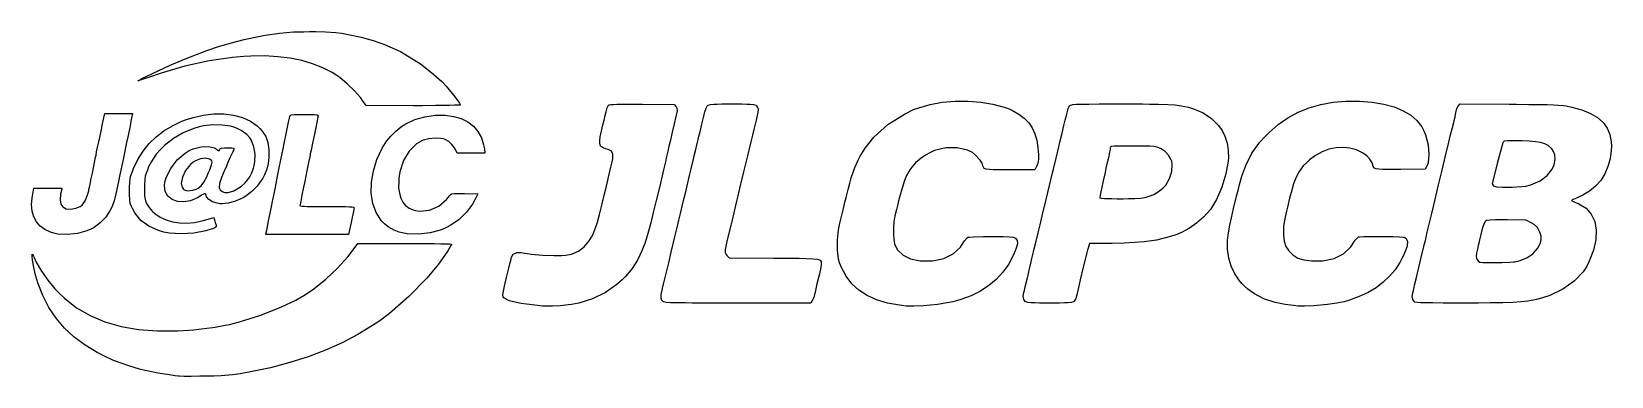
# Model space of a CAD drawing. Extents: x 100 to 1903, y 0 to 393.
import ezdxf

# ---------------------------------------------------------------- set-up
doc = ezdxf.new("R2010")
doc.units = 0

msp = doc.modelspace()

# ---------------------------------------------------------------- linework, layer by layer
for p, q in [((320, 378.120077), (327.97136, 380.290909)), ((327.97136, 380.290909), (342.316398, 384.009693)), ((342.316398, 384.009693), (354.958957, 386.963972)), ((354.958957, 386.963972), (366.412352, 389.232944)), ((366.412352, 389.232944), (382.485641, 391.524701)), ((382.485641, 391.524701), (398.77071, 392.720014)), ((398.77071, 392.720014), (410.600605, 393.039753)), ((410.600605, 393.039753), (417, 393.086181)), ((417, 393.086181), (423.958311, 393.080837)), ((423.958311, 393.080837), (435.065039, 392.923754)), ((435.065039, 392.923754), (446.96942, 392.213541)), ((446.96942, 392.213541), (453.5, 391.339207)), ((453.5, 391.339207), (461.182957, 389.988578)), ((461.182957, 389.988578), (475.7753, 386.836811)), ((475.7753, 386.836811), (489.454271, 383.033499)), ((489.454271, 383.033499), (502.361536, 378.517608)), ((257, 354.42083), (274.391306, 361.796056)), ((274.391306, 361.796056), (299.604523, 371.488974)), ((299.604523, 371.488974), (313.998566, 376.348377)), ((328.946868, 363.719556), (302.181477, 359.820973)), ((313.998566, 376.348377), (320, 378.120077)), ((341.81834, 364.819724), (328.946868, 363.719556)), ((349.994374, 365.229747), (341.81834, 364.819724)), ((365.731518, 365.345517), (349.994374, 365.229747)), ((380.648055, 364.522397), (365.731518, 365.345517)), ((394.743132, 362.76056), (380.648055, 364.522397)), ((408.015902, 360.060178), (394.743132, 362.76056)), ((502.361536, 378.517608), (520.585385, 370.274166)), ((520.585385, 370.274166), (543.505114, 356.219212)), ((230.591378, 342.062117), (244.778155, 348.865125)), ((247.427678, 345.858924), (234.081676, 341.214916)), ((244.778155, 348.865125), (257, 354.42083)), ((274.735388, 353.80761), (247.427678, 345.858924)), ((302.181477, 359.820973), (274.735388, 353.80761)), ((420.465511, 356.421425), (408.015902, 360.060178)), ((432.091111, 351.844473), (420.465511, 356.421425)), ((442.89185, 346.329497), (432.091111, 351.844473)), ((447.982632, 343.220303), (442.89185, 346.329497)), ((451.61525, 340.652707), (447.982632, 343.220303)), ((543.505114, 356.219212), (554.692843, 347.74139)), ((554.692843, 347.74139), (558.874113, 344.273044)), ((558.874113, 344.273044), (564.839512, 339.001702)), ((221.322723, 336.98439), (221.469967, 337.186802)), ((221.644608, 337.009263), (221.322723, 336.98439)), ((221.469967, 337.186802), (223.094111, 338.189283)), ((223.641166, 337.577718), (221.644608, 337.009263)), ((223.094111, 338.189283), (226.236453, 339.864175)), ((229.232996, 339.4669), (223.641166, 337.577718)), ((226.236453, 339.864175), (230.591378, 342.062117)), ((234.081676, 341.214916), (229.232996, 339.4669)), ((459.883526, 333.744872), (451.61525, 340.652707)), ((468.217006, 325.70142), (459.883526, 333.744872)), ((475.089069, 317.99584), (468.217006, 325.70142)), ((564.839512, 339.001702), (567.926236, 336.055558)), ((567.926236, 336.055558), (569.026168, 334.910787)), ((569.026168, 334.910787), (572.778823, 330.727487)), ((572.778823, 330.727487), (579.776224, 322.499314)), ((477.5, 314.730218), (475.089069, 317.99584)), ((481.5, 308.695604), (477.5, 314.730218)), ((535.25, 308.668026), (481.5, 308.695604)), ((546.047241, 308.679833), (535.25, 308.668026)), ((560.816025, 308.757885), (546.047241, 308.679833)), ((569.388992, 308.845226), (560.816025, 308.757885)), ((576.686447, 308.956878), (569.388992, 308.845226)), ((582.48793, 309.089468), (576.686447, 308.956878)), ((579.776224, 322.499314), (585.338281, 315.420572)), ((586.572983, 309.239622), (582.48793, 309.089468)), ((585.338281, 315.420572), (588.020603, 311.562341)), ((588.721146, 309.403968), (586.572983, 309.239622)), ((588.020603, 311.562341), (588.88644, 309.952423)), ((589, 309.490408), (588.721146, 309.403968)), ((588.88644, 309.952423), (589, 309.490408)), ((756.863141, 306.091157), (758.362709, 309.072938)), ((758.362709, 309.072938), (759.074594, 309.680368)), ((759.074594, 309.680368), (759.443391, 309.790651)), ((759.443391, 309.790651), (761.089071, 309.987162)), ((761.089071, 309.987162), (763.891704, 310.150579)), ((763.891704, 310.150579), (767.786695, 310.279675)), ((767.786695, 310.279675), (775.536047, 310.406281)), ((775.536047, 310.406281), (789.088873, 310.443507)), ((789.088873, 310.443507), (797.100098, 310.402966)), ((797.100098, 310.402966), (833.284896, 310.140447)), ((833.284896, 310.140447), (835.262911, 307.490617)), ((835.262911, 307.490617), (836.370976, 305.828061)), ((869.630275, 305.66663), (870.735858, 308.190793)), ((870.735858, 308.190793), (871.187064, 308.827511)), ((871.187064, 308.827511), (871.883026, 309.381326)), ((871.883026, 309.381326), (874.447576, 310.129577)), ((874.447576, 310.129577), (878.350535, 310.438461)), ((878.350535, 310.438461), (882.349196, 310.553835)), ((882.349196, 310.553835), (887.747727, 310.615186)), ((887.747727, 310.615186), (894.788286, 310.638298)), ((894.788286, 310.638298), (899, 310.640447)), ((899, 310.640447), (903.358549, 310.638832)), ((903.358549, 310.638832), (910.581055, 310.618474)), ((910.581055, 310.618474), (916.042142, 310.558753)), ((916.042142, 310.558753), (920.019456, 310.439838)), ((920.019456, 310.439838), (923.810697, 310.107093)), ((923.810697, 310.107093), (926.263822, 309.271156)), ((926.263822, 309.271156), (927, 308.640447)), ((927, 308.640447), (928.4125, 306.713774)), ((928.4125, 306.713774), (929, 304.890073)), ((1112.388433, 306.387799), (1125.27197, 310.025484)), ((1125.27197, 310.025484), (1139.252434, 312.49104)), ((1139.252434, 312.49104), (1153.875467, 313.781058)), ((1153.875467, 313.781058), (1168.686709, 313.892133)), ((1168.686709, 313.892133), (1183.231803, 312.820856)), ((1183.231803, 312.820856), (1197.05639, 310.56382)), ((1197.05639, 310.56382), (1209.706109, 307.117617)), ((1209.706109, 307.117617), (1215.448407, 304.947514)), ((1282.922214, 304.981019), (1284.194264, 308.082982)), ((1284.194264, 308.082982), (1284.754729, 308.890447)), ((1284.754729, 308.890447), (1285.509904, 309.432994)), ((1285.509904, 309.432994), (1288.282996, 310.017626)), ((1288.282996, 310.017626), (1292.011842, 310.27823)), ((1292.011842, 310.27823), (1297.874032, 310.454425)), ((1297.874032, 310.454425), (1306.408925, 310.562424)), ((1306.408925, 310.562424), (1318.155879, 310.618438)), ((1318.155879, 310.618438), (1329.398468, 310.636084)), ((1329.398468, 310.636084), (1338.178212, 310.640046)), ((1338.178212, 310.640046), (1342.978772, 310.640447)), ((1342.978772, 310.640447), (1348.549173, 310.63926)), ((1348.549173, 310.63926), (1358.758001, 310.627288)), ((1358.758001, 310.627288), (1367.80603, 310.597016)), ((1367.80603, 310.597016), (1375.79146, 310.541842)), ((1375.79146, 310.541842), (1385.992048, 310.397946)), ((1385.992048, 310.397946), (1396.790274, 310.057303)), ((1396.790274, 310.057303), (1405.105717, 309.498202)), ((1405.105717, 309.498202), (1411.723979, 308.667824)), ((1411.723979, 308.667824), (1420.187669, 306.798065)), ((1420.187669, 306.798065), (1426, 305.058399)), ((1558.046316, 306.274866), (1571.277702, 310.066039)), ((1571.277702, 310.066039), (1585.22637, 312.572507)), ((1585.22637, 312.572507), (1599.894937, 313.795329)), ((1599.894937, 313.795329), (1607.5, 313.925705)), ((1607.5, 313.925705), (1615.277007, 313.758941)), ((1615.277007, 313.758941), (1629.847043, 312.619281)), ((1629.847043, 312.619281), (1643.054241, 310.425652)), ((1643.054241, 310.425652), (1654.837561, 307.203105)), ((1654.837561, 307.203105), (1665.135964, 302.97669)), ((1726.622666, 305.626204), (1728.119714, 308.065509)), ((1728.119714, 308.065509), (1730.239428, 310.760289)), ((1730.239428, 310.760289), (1786.369714, 310.371509)), ((1786.369714, 310.371509), (1794.621079, 310.310942)), ((1794.621079, 310.310942), (1808.869011, 310.181759)), ((1808.869011, 310.181759), (1820.405149, 310.032753)), ((1820.405149, 310.032753), (1829.583017, 309.853014)), ((1829.583017, 309.853014), (1836.756138, 309.631631)), ((1836.756138, 309.631631), (1842.278037, 309.357692)), ((1842.278037, 309.357692), (1848.238173, 308.824376)), ((1848.238173, 308.824376), (1851.178679, 308.371315)), ((1851.178679, 308.371315), (1857.696993, 307.031337)), ((1857.696993, 307.031337), (1869.338342, 303.818937)), ((179.977737, 284.640447), (181.077399, 289.920134)), ((181.077399, 289.920134), (182.148581, 294.890447)), ((182.148581, 294.890447), (183.199482, 299.640447)), ((183.199482, 299.640447), (198.983565, 299.640447)), ((198.983565, 299.640447), (214.767649, 299.640447)), ((213.091277, 291.136516), (212.008581, 285.781194)), ((213.440195, 292.890447), (213.091277, 291.136516)), ((214.767649, 299.640447), (213.440195, 292.890447)), ((260.477396, 285.868983), (271.043565, 290.832097)), ((271.043565, 290.832097), (276.637249, 292.94624)), ((276.637249, 292.94624), (282.910158, 294.95294)), ((282.910158, 294.95294), (295.372792, 297.864028)), ((295.372792, 297.864028), (307.55396, 299.326433)), ((307.55396, 299.326433), (319.248997, 299.365431)), ((319.248997, 299.365431), (330.253238, 298.006302)), ((330.253238, 298.006302), (340.362018, 295.274323)), ((340.362018, 295.274323), (349.370673, 291.194772)), ((349.370673, 291.194772), (357.074538, 285.792928)), ((390.268618, 276.674459), (392.95462, 289.728216)), ((392.95462, 289.728216), (393.980713, 294.418064)), ((393.980713, 294.418064), (394.44225, 296.358666)), ((394.44225, 296.358666), (394.589054, 296.890447)), ((394.589054, 296.890447), (394.85153, 297.416694)), ((394.85153, 297.416694), (396.252254, 298.134544)), ((396.252254, 298.134544), (399.71668, 298.500967)), ((399.71668, 298.500967), (404.316108, 298.613573)), ((404.316108, 298.613573), (408.587304, 298.638053)), ((408.587304, 298.638053), (411.134775, 298.640447)), ((411.134775, 298.640447), (413.748425, 298.638545)), ((413.748425, 298.638545), (418.090193, 298.617412)), ((418.090193, 298.617412), (422.650749, 298.51278)), ((422.650749, 298.51278), (425.820427, 298.154231)), ((425.078186, 289.140447), (424.824905, 287.690251)), ((425.507328, 291.60822), (425.078186, 289.140447)), ((426.320993, 295.737517), (425.507328, 291.60822)), ((425.820427, 298.154231), (426.68684, 297.429557)), ((426.605298, 296.890447), (426.320993, 295.737517)), ((426.68684, 297.429557), (426.605298, 296.890447)), ((526.986973, 288.083212), (537.26833, 292.744872)), ((537.26833, 292.744872), (548.611722, 295.995967)), ((548.611722, 295.995967), (560.506006, 297.689998)), ((560.506006, 297.689998), (566.5, 297.907335)), ((566.5, 297.907335), (571.701255, 297.741522)), ((571.701255, 297.741522), (581.36675, 296.440875)), ((581.36675, 296.440875), (590.001363, 293.885341)), ((590.001363, 293.885341), (597.547262, 290.119488)), ((597.547262, 290.119488), (603.946613, 285.187885)), ((751.518804, 285.430204), (753.082666, 292.159414)), ((753.082666, 292.159414), (754.395053, 297.545306)), ((754.395053, 297.545306), (755.499748, 301.733882)), ((755.499748, 301.733882), (756.863141, 306.091157)), ((835.165125, 296.490617), (833.076947, 287.802684)), ((835.844611, 299.245823), (835.165125, 296.490617)), ((836.625959, 302.93389), (835.844611, 299.245823)), ((836.370976, 305.828061), (836.625959, 302.93389)), ((864.782697, 287.728901), (866.179378, 293.577511)), ((866.179378, 293.577511), (866.905362, 296.525712)), ((866.905362, 296.525712), (868.324974, 301.691572)), ((868.324974, 301.691572), (869.630275, 305.66663)), ((926.578333, 292.108977), (924.129096, 281.65369)), ((928.151055, 299.370504), (926.578333, 292.108977)), ((928.908212, 303.719678), (928.151055, 299.370504)), ((929, 304.890073), (928.908212, 303.719678)), ((1077.055756, 287.261487), (1095.975099, 299.181682)), ((1095.975099, 299.181682), (1106.5, 304.130473)), ((1106.5, 304.130473), (1112.388433, 306.387799)), ((1215.448407, 304.947514), (1219.450216, 303.142102)), ((1219.450216, 303.142102), (1226.630664, 299.120699)), ((1226.630664, 299.120699), (1232.741555, 294.511064)), ((1232.741555, 294.511064), (1237.81649, 289.264248)), ((1237.81649, 289.264248), (1241.889073, 283.331299)), ((1277.981208, 286.120913), (1279.445742, 292.14007)), ((1279.445742, 292.14007), (1281.203942, 299.051871)), ((1281.203942, 299.051871), (1282.922214, 304.981019)), ((1426, 305.058399), (1429.810237, 303.725826)), ((1429.810237, 303.725826), (1436.988721, 300.438273)), ((1436.988721, 300.438273), (1446.524026, 294.087013)), ((1446.524026, 294.087013), (1454.376514, 286.249567)), ((1522.629708, 287.182504), (1533.724934, 294.834159)), ((1533.724934, 294.834159), (1545.529598, 301.197926)), ((1545.529598, 301.197926), (1558.046316, 306.274866)), ((1665.135964, 302.97669), (1673.888409, 297.771458)), ((1673.888409, 297.771458), (1681.033855, 291.612459)), ((1681.033855, 291.612459), (1686.511265, 284.524744)), ((1721.535506, 283.895821), (1722.957984, 289.65774)), ((1722.957984, 289.65774), (1723.527548, 291.930509)), ((1723.527548, 291.930509), (1724.487555, 295.875817)), ((1724.487555, 295.875817), (1725.576255, 300.849177)), ((1725.576255, 300.849177), (1725.949537, 302.979214)), ((1725.949537, 302.979214), (1726, 303.54565)), ((1726, 303.54565), (1726.622666, 305.626204)), ((1869.338342, 303.818937), (1879.162044, 299.858947)), ((1879.162044, 299.858947), (1887.219366, 295.106175)), ((1887.219366, 295.106175), (1893.561577, 289.515428)), ((1893.561577, 289.515428), (1898.239945, 283.041512)), ((176.390003, 267.640447), (177.43657, 272.539665)), ((177.43657, 272.539665), (178.929743, 279.599919)), ((178.929743, 279.599919), (179.702395, 283.300896)), ((179.702395, 283.300896), (179.977737, 284.640447)), ((209.752022, 274.744548), (208.082353, 266.640447)), ((212.008581, 285.781194), (209.752022, 274.744548)), ((234.019452, 265.365977), (241.935233, 273.106482)), ((241.935233, 273.106482), (250.764583, 279.950631)), ((250.764583, 279.950631), (260.477396, 285.868983)), ((261.574333, 271.313344), (251.403796, 263.351775)), ((272.813925, 277.844904), (261.574333, 271.313344)), ((284.785475, 282.75056), (272.813925, 277.844904)), ((290.94039, 284.532458), (284.785475, 282.75056)), ((295.850641, 285.552194), (290.94039, 284.532458)), ((306.458466, 286.666847), (295.850641, 285.552194)), ((317.105948, 286.55867), (306.458466, 286.666847)), ((326.58096, 285.239976), (317.105948, 286.55867)), ((330.5, 284.130534), (326.58096, 285.239976)), ((333.536445, 282.977077), (330.5, 284.130534)), ((338.836499, 280.421662), (333.536445, 282.977077)), ((345.208081, 275.728217), (338.836499, 280.421662)), ((348.678489, 271.839761), (345.208081, 275.728217)), ((350.658383, 268.797364), (348.678489, 271.839761)), ((357.074538, 285.792928), (360.373216, 282.604045)), ((360.373216, 282.604045), (363.00327, 279.546649)), ((363.00327, 279.546649), (366.93178, 273.401166)), ((366.93178, 273.401166), (369.29454, 266.612194)), ((388.505543, 267.640447), (390.268618, 276.674459)), ((421.489819, 271.140447), (420.372037, 265.928728)), ((422.574471, 276.273259), (421.489819, 271.140447)), ((424.077383, 283.735173), (422.574471, 276.273259)), ((424.824905, 287.690251), (424.077383, 283.735173)), ((505.286244, 268.56115), (509.739624, 273.787628)), ((509.739624, 273.787628), (514.954896, 279.069029)), ((514.954896, 279.069029), (520.10826, 283.571108)), ((520.10826, 283.571108), (522.404289, 285.2692)), ((522.404289, 285.2692), (526.986973, 288.083212)), ((553.192162, 270.896192), (546.780323, 269.319153)), ((560.28838, 271.58095), (553.192162, 270.896192)), ((566.967609, 271.267148), (560.28838, 271.58095)), ((569.806675, 270.702575), (566.967609, 271.267148)), ((571.82192, 269.990771), (569.806675, 270.702575)), ((603.946613, 285.187885), (609.141583, 279.1351)), ((609.141583, 279.1351), (613.07434, 272.005702)), ((613.07434, 272.005702), (615.687051, 263.844258)), ((748.27078, 268.903952), (748.863417, 273.043769)), ((748.863417, 273.043769), (749.929197, 278.361795)), ((749.929197, 278.361795), (750.628888, 281.516229)), ((750.628888, 281.516229), (751.518804, 285.430204)), ((830.971387, 278.640447), (828.88946, 269.434197)), ((833.076947, 287.802684), (830.971387, 278.640447)), ((860.546791, 270.278288), (861.004821, 272.140447)), ((861.004821, 272.140447), (861.467728, 274.021731)), ((861.467728, 274.021731), (862.6573, 278.908225)), ((862.6573, 278.908225), (864.782697, 287.728901)), ((922.55674, 275.140447), (920.710031, 267.533867)), ((924.129096, 281.65369), (922.55674, 275.140447)), ((1051.182965, 260.276331), (1061.105164, 272.760967)), ((1061.105164, 272.760967), (1077.055756, 287.261487)), ((1241.889073, 283.331299), (1244.992903, 276.663267)), ((1244.992903, 276.663267), (1247.161582, 269.2112)), ((1273.443312, 267.164665), (1275.501078, 275.754216)), ((1275.501078, 275.754216), (1276.678754, 280.677849)), ((1276.678754, 280.677849), (1277.147456, 282.640447)), ((1277.147456, 282.640447), (1277.981208, 286.120913)), ((1454.376514, 286.249567), (1458.563321, 280.319908)), ((1458.563321, 280.319908), (1461.83228, 273.911165)), ((1461.83228, 273.911165), (1464.11542, 267.095917)), ((1501.766831, 267.093041), (1507.311346, 273.287912)), ((1507.311346, 273.287912), (1512.241306, 278.241901)), ((1512.241306, 278.241901), (1522.629708, 287.182504)), ((1686.511265, 284.524744), (1688.60538, 280.640447)), ((1688.60538, 280.640447), (1690.776929, 275.343259)), ((1690.776929, 275.343259), (1693.729679, 264.091094)), ((1717.483333, 267.140447), (1719.065274, 273.737163)), ((1719.065274, 273.737163), (1721.535506, 283.895821)), ((1898.239945, 283.041512), (1901.305736, 275.639233)), ((1901.305736, 275.639233), (1902.810221, 267.263399)), ((173.231617, 252.379558), (173.935424, 255.901921)), ((173.935424, 255.901921), (175.358643, 262.780681)), ((175.358643, 262.780681), (176.390003, 267.640447)), ((208.082353, 266.640447), (204.083216, 247.287322)), ((221.04903, 247.313659), (227.047349, 256.758556)), ((227.047349, 256.758556), (234.019452, 265.365977)), ((242.013459, 253.441971), (236.426805, 245.159702)), ((246.824765, 258.895953), (242.013459, 253.441971)), ((251.403796, 263.351775), (246.824765, 258.895953)), ((266.007646, 246.862704), (274.911965, 254.646196)), ((274.911965, 254.646196), (279.62766, 257.46361)), ((279.62766, 257.46361), (284.155046, 259.449246)), ((284.155046, 259.449246), (293.328897, 261.912122)), ((293.328897, 261.912122), (301.776206, 262.320956)), ((301.776206, 262.320956), (308.434595, 260.624331)), ((308.434595, 260.624331), (310.760952, 258.970404)), ((310.760952, 258.970404), (312.022145, 257.80997)), ((312.022145, 257.80997), (313.591027, 257.263569)), ((313.591027, 257.263569), (314.120083, 257.800505)), ((314.120083, 257.800505), (314.724393, 258.967151)), ((314.724393, 258.967151), (314.984687, 259.890447)), ((314.984687, 259.890447), (315.153228, 260.041106)), ((315.153228, 260.041106), (316.382664, 260.309026)), ((316.382664, 260.309026), (319.957989, 260.581267)), ((319.957989, 260.581267), (323.106989, 260.640447)), ((323.106989, 260.640447), (325.198709, 260.625275)), ((325.198709, 260.625275), (328.289142, 260.492689)), ((329.257312, 256.122014), (326.107355, 249.063298)), ((328.289142, 260.492689), (330.073509, 260.198871)), ((330.457373, 258.833196), (329.257312, 256.122014)), ((330.073509, 260.198871), (330.733345, 259.71393)), ((330.698292, 259.390447), (330.457373, 258.833196)), ((330.733345, 259.71393), (330.698292, 259.390447)), ((353.496457, 261.647329), (350.658383, 268.797364)), ((354.776015, 253.478514), (353.496457, 261.647329)), ((354.421581, 244.772768), (354.776015, 253.478514)), ((369.29454, 266.612194), (370.343205, 258.456648)), ((370.343205, 258.456648), (370.453393, 253.640447)), ((370.453393, 253.640447), (370.374364, 249.569647)), ((384.35084, 246.968572), (386.914711, 259.598454)), ((386.914711, 259.598454), (388.124892, 265.674626)), ((388.124892, 265.674626), (388.505543, 267.640447)), ((417.81921, 253.791521), (417.481587, 252.140447)), ((418.716719, 258.103826), (417.81921, 253.791521)), ((420.372037, 265.928728), (418.716719, 258.103826)), ((493.848061, 247.458153), (499.866234, 260.13189)), ((499.866234, 260.13189), (503.602701, 266.229209)), ((503.602701, 266.229209), (505.286244, 268.56115)), ((530.581935, 256.968446), (524.15708, 246.185947)), ((539.150347, 265.187236), (530.581935, 256.968446)), ((544.175224, 268.22924), (539.150347, 265.187236)), ((546.780323, 269.319153), (544.175224, 268.22924)), ((575.834269, 267.674326), (571.82192, 269.990771)), ((579.497404, 264.453235), (575.834269, 267.674326)), ((582.421294, 260.670464), (579.497404, 264.453235)), ((583.484137, 258.675625), (582.421294, 260.670464)), ((585.303749, 254.640447), (583.484137, 258.675625)), ((601.213147, 254.640447), (585.303749, 254.640447)), ((617.122546, 254.640447), (601.213147, 254.640447)), ((615.687051, 263.844258), (616.480317, 259.390447)), ((616.480317, 259.390447), (617.122546, 254.640447)), ((748.185295, 265.770847), (748.27078, 268.903952)), ((749.082366, 262.58363), (748.185295, 265.770847)), ((752.370896, 260.256871), (749.082366, 262.58363)), ((754.988436, 259.53171), (752.370896, 260.256871)), ((757.746658, 258.774571), (754.988436, 259.53171)), ((761.534453, 256.654224), (757.746658, 258.774571)), ((763.233277, 253.299442), (761.534453, 256.654224)), ((763.102205, 248.198611), (763.233277, 253.299442)), ((825.973749, 256.866619), (824.170543, 249.140837)), ((826.858103, 260.640447), (825.973749, 256.866619)), ((828.88946, 269.434197), (826.858103, 260.640447)), ((856.069211, 251.640447), (857.373113, 257.125212)), ((857.373113, 257.125212), (859.393295, 265.533269)), ((859.393295, 265.533269), (860.546791, 270.278288)), ((920.710031, 267.533867), (916.814109, 251.416021)), ((1045.575988, 251.219695), (1051.182965, 260.276331)), ((1120.924002, 252.766384), (1115.365178, 249.213641)), ((1124.228404, 254.604969), (1120.924002, 252.766384)), ((1130.295215, 257.38612), (1124.228404, 254.604969)), ((1143.097429, 260.630415), (1130.295215, 257.38612)), ((1156.01346, 260.77531), (1143.097429, 260.630415)), ((1168.110144, 257.810336), (1156.01346, 260.77531)), ((1173.559616, 255.158377), (1168.110144, 257.810336)), ((1177.310432, 252.293196), (1173.559616, 255.158377)), ((1247.161582, 269.2112), (1248.428713, 260.926147)), ((1248.428713, 260.926147), (1248.734698, 256.455955)), ((1248.734698, 256.455955), (1248.876041, 252.881647)), ((1248.876041, 252.881647), (1248.927358, 247.745011)), ((1269.086217, 248.993572), (1272.117968, 261.640447)), ((1272.117968, 261.640447), (1273.443312, 267.164665)), ((1329.85564, 253.948254), (1329.12927, 250.80706)), ((1330.852388, 259.143176), (1329.85564, 253.948254)), ((1331, 260.55706), (1330.852388, 259.143176)), ((1331.062439, 261.236746), (1331, 260.55706)), ((1332.404349, 262.119571), (1331.062439, 261.236746)), ((1335.581336, 262.45699), (1332.404349, 262.119571)), ((1339.259425, 262.571258), (1335.581336, 262.45699)), ((1344.513192, 262.624327), (1339.259425, 262.571258)), ((1351.623436, 262.639632), (1344.513192, 262.624327)), ((1355.962487, 262.640447), (1351.623436, 262.639632)), ((1359.984719, 262.63789), (1355.962487, 262.640447)), ((1366.76131, 262.610953), (1359.984719, 262.63789)), ((1372.062352, 262.540522), (1366.76131, 262.610953)), ((1376.145781, 262.409316), (1372.062352, 262.540522)), ((1380.552137, 262.060757), (1376.145781, 262.409316)), ((1384.57304, 261.22203), (1380.552137, 262.060757)), ((1386.369174, 260.603511), (1384.57304, 261.22203)), ((1388.870649, 259.480038), (1386.369174, 260.603511)), ((1393.543749, 256.326482), (1388.870649, 259.480038)), ((1397.454447, 252.296548), (1393.543749, 256.326482)), ((1464.11542, 267.095917), (1464.866067, 263.558534)), ((1464.866067, 263.558534), (1465.695696, 257.541855)), ((1465.695696, 257.541855), (1465.810047, 249.254358)), ((1485.572486, 240.496878), (1492.653375, 254.515566)), ((1492.653375, 254.515566), (1501.766831, 267.093041)), ((1572.771052, 256.111061), (1565.24707, 252.006191)), ((1580.614997, 259.027401), (1572.771052, 256.111061)), ((1588.625425, 260.722729), (1580.614997, 259.027401)), ((1596.648859, 261.164563), (1588.625425, 260.722729)), ((1604.531818, 260.320419), (1596.648859, 261.164563)), ((1612.120825, 258.157817), (1604.531818, 260.320419)), ((1615.757134, 256.571943), (1612.120825, 258.157817)), ((1618.703866, 254.998683), (1615.757134, 256.571943)), ((1623.667429, 251.561295), (1618.703866, 254.998683)), ((1694.728894, 253.06266), (1693.654894, 243.578903)), ((1693.729679, 264.091094), (1694.728894, 253.06266)), ((1713.764266, 251.552947), (1717.483333, 267.140447)), ((1778.974088, 266.390447), (1772.630583, 242.731029)), ((1779.338364, 267.119572), (1778.974088, 266.390447)), ((1780.655504, 268.068408), (1779.338364, 267.119572)), ((1784.021255, 268.500135), (1780.655504, 268.068408)), ((1788.80229, 268.601603), (1784.021255, 268.500135)), ((1793.419728, 268.608971), (1788.80229, 268.601603)), ((1796.228561, 268.603691), (1793.419728, 268.608971)), ((1800.887743, 268.555646), (1796.228561, 268.603691)), ((1809.185033, 268.224706), (1800.887743, 268.555646)), ((1816.210272, 267.553681), (1809.185033, 268.224706)), ((1822.070709, 266.510231), (1816.210272, 267.553681)), ((1826.873597, 265.062018), (1822.070709, 266.510231)), ((1830.726187, 263.176702), (1826.873597, 265.062018)), ((1834.957878, 259.458417), (1830.726187, 263.176702)), ((1836.903951, 256.338857), (1834.957878, 259.458417)), ((1838.351293, 252.640961), (1836.903951, 256.338857)), ((1838.827319, 247.245352), (1838.351293, 252.640961)), ((1902.830193, 257.692165), (1901.570564, 248.110603)), ((1902.810221, 267.263399), (1902.992994, 262.696275)), ((1902.992994, 262.696275), (1902.830193, 257.692165)), ((169.006719, 231.640447), (170.268429, 237.665056)), ((170.268429, 237.665056), (171.952877, 245.864812)), ((171.952877, 245.864812), (172.746252, 249.840105)), ((172.746252, 249.840105), (172.994989, 251.140447)), ((172.994989, 251.140447), (173.231617, 252.379558)), ((204.083216, 247.287322), (200.127962, 228.140447)), ((213.943255, 231.640447), (216.054601, 237.060726)), ((216.054601, 237.060726), (221.04903, 247.313659)), ((231.800134, 235.183339), (230.812016, 232.629114)), ((233.304886, 238.806231), (231.800134, 235.183339)), ((236.426805, 245.159702), (233.304886, 238.806231)), ((253.34907, 226.650319), (258.530321, 237.154626)), ((258.530321, 237.154626), (266.007646, 246.862704)), ((275.500158, 234.631982), (271.828991, 227.044454)), ((280.927994, 241.479212), (275.500158, 234.631982)), ((284.10281, 244.216297), (280.927994, 241.479212)), ((286.767291, 245.924329), (284.10281, 244.216297)), ((292.407827, 248.173177), (286.767291, 245.924329)), ((297.930972, 248.804806), (292.407827, 248.173177)), ((302.697337, 247.746095), (297.930972, 248.804806)), ((301.338756, 231.575143), (303.022177, 235.582129)), ((304.596918, 246.560012), (302.697337, 247.746095)), ((303.022177, 235.582129), (305.15328, 241.114459)), ((305.267145, 245.907136), (304.596918, 246.560012)), ((305.15328, 241.114459), (305.825925, 244.208073)), ((305.825925, 244.208073), (305.267145, 245.907136)), ((321.976932, 239.822826), (319.418752, 233.915787)), ((323.454117, 243.140447), (321.976932, 239.822826)), ((326.107355, 249.063298), (323.454117, 243.140447)), ((351.036847, 232.070703), (352.825759, 237.300815)), ((352.825759, 237.300815), (353.60803, 240.369125)), ((353.60803, 240.369125), (354.421581, 244.772768)), ((368.160217, 236.362251), (365.474874, 229.833878)), ((369.709676, 242.603668), (368.160217, 236.362251)), ((370.374364, 249.569647), (369.709676, 242.603668)), ((380.522245, 228.351775), (382.433101, 237.640447)), ((382.433101, 237.640447), (384.35084, 246.968572)), ((415.828108, 244.034734), (413.097961, 230.705681)), ((417.094143, 250.234246), (415.828108, 244.034734)), ((417.481587, 252.140447), (417.094143, 250.234246)), ((487.648672, 221.507291), (489.773833, 234.45824)), ((489.773833, 234.45824), (493.848061, 247.458153)), ((524.15708, 246.185947), (520.077898, 233.178939)), ((758.308773, 227.219563), (760.981674, 238.627448)), ((760.981674, 238.627448), (762.431419, 244.833549)), ((762.431419, 244.833549), (763.102205, 248.198611)), ((821.037403, 235.647918), (816.607272, 216.775301)), ((823.473787, 246.140447), (821.037403, 235.647918)), ((824.170543, 249.140837), (823.473787, 246.140447)), ((850.704205, 229.075905), (852.471055, 236.484501)), ((852.471055, 236.484501), (854.733791, 246.002043)), ((854.733791, 246.002043), (856.069211, 251.640447)), ((916.814109, 251.416021), (912.435069, 233.205696)), ((1035.210732, 226.506657), (1039.225572, 238.107446)), ((1039.225572, 238.107446), (1043.082054, 246.477866)), ((1043.082054, 246.477866), (1045.575988, 251.219695)), ((1102.222434, 235.490913), (1098.510352, 229.196797)), ((1104.503553, 238.541659), (1102.222434, 235.490913)), ((1108.658855, 243.386896), (1104.503553, 238.541659)), ((1115.365178, 249.213641), (1108.658855, 243.386896)), ((1182.607226, 246.456199), (1177.310432, 252.293196)), ((1184.699293, 242.971296), (1182.607226, 246.456199)), ((1185, 241.719151), (1184.699293, 242.971296)), ((1185.457282, 239.912495), (1185, 241.719151)), ((1186.556704, 237.862953), (1185.457282, 239.912495)), ((1187.130649, 237.13357), (1186.556704, 237.862953)), ((1189.273478, 236.189506), (1187.130649, 237.13357)), ((1193.103967, 235.831304), (1189.273478, 236.189506)), ((1197.360561, 235.711231), (1193.103967, 235.831304)), ((1203.380332, 235.656356), (1197.360561, 235.711231)), ((1211.506847, 235.641151), (1203.380332, 235.656356)), ((1216.467498, 235.640447), (1211.506847, 235.641151)), ((1244.821587, 235.640447), (1216.467498, 235.640447)), ((1247.031712, 240.205955), (1244.821587, 235.640447)), ((1248.209175, 243.001928), (1247.031712, 240.205955)), ((1248.927358, 247.745011), (1248.209175, 243.001928)), ((1264.713636, 230.709112), (1266.011515, 236.140447)), ((1266.011515, 236.140447), (1269.086217, 248.993572)), ((1326.070926, 237.322343), (1325.075794, 232.640447)), ((1328.230669, 247.001742), (1326.070926, 237.322343)), ((1329.12927, 250.80706), (1328.230669, 247.001742)), ((1400.215623, 247.789159), (1397.454447, 252.296548)), ((1401.044165, 245.481082), (1400.215623, 247.789159)), ((1401.710364, 241.719981), (1401.044165, 245.481082)), ((1401.273261, 233.667188), (1401.710364, 241.719981)), ((1464.536133, 239.50799), (1462.847072, 231.146041)), ((1465.117256, 243.081647), (1464.536133, 239.50799)), ((1465.810047, 249.254358), (1465.117256, 243.081647)), ((1481.161463, 228.177382), (1485.572486, 240.496878)), ((1551.312787, 239.942157), (1545.732348, 232.356127)), ((1554.89676, 243.691446), (1551.312787, 239.942157)), ((1558.196528, 246.745272), (1554.89676, 243.691446)), ((1565.24707, 252.006191), (1558.196528, 246.745272)), ((1627.372771, 247.754932), (1623.667429, 251.561295)), ((1629.79787, 243.602218), (1627.372771, 247.754932)), ((1630.523447, 241.403048), (1629.79787, 243.602218)), ((1631.06934, 239.49021), (1630.523447, 241.403048)), ((1632.469554, 237.495062), (1631.06934, 239.49021)), ((1634.331069, 236.654538), (1632.469554, 237.495062)), ((1637.367381, 236.131145), (1634.331069, 236.654538)), ((1641.949089, 235.860999), (1637.367381, 236.131145)), ((1648.446791, 235.780217), (1641.949089, 235.860999)), ((1657.231086, 235.824917), (1648.446791, 235.780217)), ((1662.596518, 235.874358), (1657.231086, 235.824917)), ((1690.5, 236.140447), (1662.596518, 235.874358)), ((1692.303037, 239.829074), (1690.5, 236.140447)), ((1693.654894, 243.578903), (1692.303037, 239.829074)), ((1705.800291, 218.287322), (1709.838344, 235.140447)), ((1709.838344, 235.140447), (1713.764266, 251.552947)), ((1772.630583, 242.731029), (1767, 219.546073)), ((1829.788131, 228.968971), (1835.529698, 236.46283)), ((1835.529698, 236.46283), (1837.305327, 240.622865)), ((1837.305327, 240.622865), (1838.032162, 243.064484)), ((1838.032162, 243.064484), (1838.827319, 247.245352)), ((1899.105275, 239.160513), (1895.481976, 230.917006)), ((1901.570564, 248.110603), (1899.105275, 239.160513)), ((165.159244, 213.073359), (166.000872, 217.212902)), ((166.000872, 217.212902), (167.734351, 225.579557)), ((167.734351, 225.579557), (169.006719, 231.640447)), ((197.748845, 216.813006), (195.851123, 208.296437)), ((199.271846, 224.014728), (197.748845, 216.813006)), ((200.127962, 228.140447), (199.271846, 224.014728)), ((211.588855, 215.583122), (211.805164, 221.572429)), ((211.805164, 221.572429), (212.735431, 227.794675)), ((212.735431, 227.794675), (213.943255, 231.640447)), ((228.590401, 218.555424), (228.557317, 214.640447)), ((228.825302, 224.278222), (228.590401, 218.555424)), ((229.485651, 228.46146), (228.825302, 224.278222)), ((230.812016, 232.629114), (229.485651, 228.46146)), ((251.414958, 217.617685), (251.891061, 221.452193)), ((252.270452, 210.888449), (251.414958, 217.617685)), ((251.891061, 221.452193), (253.34907, 226.650319)), ((271.828991, 227.044454), (270.547619, 220.025171)), ((270.547619, 220.025171), (271.00096, 217.137539)), ((271.00096, 217.137539), (271.579283, 215.708559)), ((289.680386, 214.631865), (293.297535, 217.371569)), ((293.297535, 217.371569), (296.399779, 221.419163)), ((296.399779, 221.419163), (299.55903, 227.520839)), ((299.55903, 227.520839), (301.338756, 231.575143)), ((314.291412, 219.860832), (313.730857, 215.520748)), ((316.524284, 226.7291), (314.291412, 219.860832)), ((319.418752, 233.915787), (316.524284, 226.7291)), ((330.561358, 211.65415), (339.438084, 216.978906)), ((339.438084, 216.978906), (343.438166, 220.782897)), ((343.438166, 220.782897), (345.470997, 223.136217)), ((345.470997, 223.136217), (348.689121, 227.549198)), ((348.689121, 227.549198), (351.036847, 232.070703)), ((356.987625, 216.907766), (350.979527, 210.771167)), ((361.877666, 223.212289), (356.987625, 216.907766)), ((363.627773, 226.145984), (361.877666, 223.212289)), ((365.474874, 229.833878), (363.627773, 226.145984)), ((377.990039, 215.903386), (380.522245, 228.351775)), ((411.032403, 220.640447), (410.021637, 215.693401)), ((413.097961, 230.705681), (411.032403, 220.640447)), ((487.477698, 208.980449), (487.648672, 221.507291)), ((518.679299, 222.146514), (518.677004, 215.120147)), ((518.981096, 225.947246), (518.679299, 222.146514)), ((520.077898, 233.178939), (518.981096, 225.947246)), ((753.783376, 208.107776), (755.917525, 217.076174)), ((755.917525, 217.076174), (758.308773, 227.219563)), ((816.607272, 216.775301), (812.721976, 200.541546)), ((846.287264, 210.604731), (848.662436, 220.530902)), ((848.662436, 220.530902), (850.704205, 229.075905)), ((908.679902, 217.535013), (905.892287, 205.880095)), ((912.435069, 233.205696), (908.679902, 217.535013)), ((1031.608879, 213.007333), (1033.515035, 220.423682)), ((1033.515035, 220.423682), (1035.210732, 226.506657)), ((1094.403344, 218.27257), (1092.59632, 212.11337)), ((1096.065088, 223.278507), (1094.403344, 218.27257)), ((1098.510352, 229.196797), (1096.065088, 223.278507)), ((1257.765583, 201.671933), (1261.58367, 217.622617)), ((1261.58367, 217.622617), (1264.713636, 230.709112)), ((1322.962437, 222.812015), (1320.946523, 213.926635)), ((1325.075794, 232.640447), (1322.962437, 222.812015)), ((1391.320347, 215.019844), (1394.198209, 218.18709)), ((1394.198209, 218.18709), (1398.685669, 225.561191)), ((1398.685669, 225.561191), (1401.273261, 233.667188)), ((1462.847072, 231.146041), (1458.321882, 215.580258)), ((1477.183202, 213.640447), (1478.480002, 218.769689)), ((1478.480002, 218.769689), (1481.161463, 228.177382)), ((1540.268577, 219.452236), (1538.097685, 212.212852)), ((1542.376801, 225.346357), (1540.268577, 219.452236)), ((1545.732348, 232.356127), (1542.376801, 225.346357)), ((1701.811631, 201.640447), (1705.800291, 218.287322)), ((1767, 219.546073), (1767.461607, 218.54576)), ((1767.461607, 218.54576), (1768.571429, 217.211875)), ((1768.571429, 217.211875), (1769.214292, 216.839976)), ((1769.214292, 216.839976), (1771.829134, 216.239871)), ((1789.565706, 215.66545), (1800.819888, 216.418521)), ((1800.819888, 216.418521), (1805.422175, 217.094205)), ((1805.422175, 217.094205), (1811.202618, 218.510289)), ((1811.202618, 218.510289), (1821.521117, 222.868202)), ((1821.521117, 222.868202), (1829.788131, 228.968971)), ((1884.951947, 216.850192), (1878.140518, 211.177109)), ((1890.748317, 223.455195), (1884.951947, 216.850192)), ((1895.481976, 230.917006), (1890.748317, 223.455195)), ((99.675166, 195.643404), (100.224581, 203.635758)), ((100.224581, 203.635758), (100.966989, 207.890447)), ((100.966989, 207.890447), (102.366917, 214.640447)), ((102.366917, 214.640447), (118.300036, 214.640447)), ((118.300036, 214.640447), (134.233154, 214.640447)), ((132.83196, 207.841432), (132.271722, 201.253336)), ((132.271722, 201.253336), (133.110722, 196.464519)), ((133.622736, 211.890447), (132.83196, 207.841432)), ((134.233154, 214.640447), (133.622736, 211.890447)), ((158.418664, 196.617658), (160.656798, 200.091884)), ((160.656798, 200.091884), (163.601402, 206.921448)), ((163.601402, 206.921448), (164.883374, 211.680655)), ((164.883374, 211.680655), (165.159244, 213.073359)), ((193.801177, 200.261058), (191.962673, 194.696976)), ((195.851123, 208.296437), (193.801177, 200.261058)), ((211.546455, 207.259867), (211.554604, 211.640447)), ((211.703549, 201.18221), (211.546455, 207.259867)), ((211.554604, 211.640447), (211.588855, 215.583122)), ((212.319505, 197.216855), (211.703549, 201.18221)), ((228.557317, 214.640447), (228.554824, 210.855575)), ((228.554824, 210.855575), (228.706782, 205.373785)), ((228.706782, 205.373785), (229.608441, 200.26956)), ((229.608441, 200.26956), (230.877531, 197.311279)), ((255.236338, 205.522394), (252.270452, 210.888449)), ((259.952769, 201.651694), (255.236338, 205.522394)), ((266.059896, 199.408524), (259.952769, 201.651694)), ((273.197873, 198.925055), (266.059896, 199.408524)), ((271.579283, 215.708559), (273.08397, 213.332765)), ((273.08397, 213.332765), (273.825006, 212.67857)), ((281.006851, 200.333461), (273.197873, 198.925055)), ((273.825006, 212.67857), (275.00213, 212.185194)), ((275.00213, 212.185194), (278.182269, 211.73414)), ((278.182269, 211.73414), (283.908175, 212.328621)), ((289.126983, 203.765917), (281.006851, 200.333461)), ((283.908175, 212.328621), (287.5, 213.519286)), ((287.5, 213.519286), (289.680386, 214.631865)), ((293.19128, 206.282467), (289.126983, 203.765917)), ((294.46777, 207.09469), (293.19128, 206.282467)), ((296.595609, 208.028551), (294.46777, 207.09469)), ((298.099173, 208.041153), (296.595609, 208.028551)), ((298.909555, 207.131917), (298.099173, 208.041153)), ((299.033269, 206.33143), (298.909555, 207.131917)), ((299.411944, 204.825751), (299.033269, 206.33143)), ((301.930246, 201.83096), (299.411944, 204.825751)), ((306.21258, 199.214951), (301.930246, 201.83096)), ((311.558263, 197.405763), (306.21258, 199.214951)), ((313.730857, 215.520748), (314.014138, 214.103262)), ((314.014138, 214.103262), (314.744086, 212.717584)), ((314.744086, 212.717584), (317.02221, 210.752529)), ((317.02221, 210.752529), (320.199195, 209.818934)), ((320.199195, 209.818934), (324.044518, 209.864466)), ((331.467842, 199.57943), (323.94878, 197.681272)), ((324.044518, 209.864466), (330.561358, 211.65415)), ((338.661525, 202.282923), (331.467842, 199.57943)), ((341.800523, 203.851892), (338.661525, 202.282923)), ((344.735429, 205.703413), (341.800523, 203.851892)), ((350.979527, 210.771167), (344.735429, 205.703413)), ((373.13907, 191.477773), (375.115514, 201.348649)), ((375.115514, 201.348649), (376.10217, 206.351102)), ((376.10217, 206.351102), (376.447893, 208.140447)), ((376.447893, 208.140447), (376.811021, 210.005828)), ((376.811021, 210.005828), (377.990039, 215.903386)), ((406.862926, 199.787053), (406.103131, 195.641594)), ((408.224133, 206.752629), (406.862926, 199.787053)), ((410.021637, 215.693401), (408.224133, 206.752629)), ((489.26603, 197.252856), (487.477698, 208.980449)), ((518.677004, 215.120147), (519.470921, 208.871433)), ((519.470921, 208.871433), (521.054427, 203.4134)), ((521.054427, 203.4134), (523.420896, 198.759075)), ((523.420896, 198.759075), (526.563705, 194.921485)), ((564.377935, 194.229506), (573.3842, 201.746096)), ((573.3842, 201.746096), (577, 206.426955)), ((577, 206.426955), (577.528879, 207.167136)), ((577.528879, 207.167136), (579.006257, 208.117513)), ((579.006257, 208.117513), (582.266924, 208.507684)), ((582.266924, 208.507684), (586.766132, 208.538387)), ((586.766132, 208.538387), (591.087754, 208.475316)), ((591.087754, 208.475316), (593.714048, 208.426955)), ((593.714048, 208.426955), (608.928095, 208.140447)), ((605.522758, 201.140447), (602.888255, 196.341187)), ((608.928095, 208.140447), (605.522758, 201.140447)), ((751.010498, 196.662487), (753.783376, 208.107776)), ((812.721976, 200.541546), (809.327095, 186.733384)), ((840.302777, 185.629839), (843.520206, 199.05263)), ((843.520206, 199.05263), (846.287264, 210.604731)), ((904.401241, 199.640447), (898.825481, 176.457053)), ((905.892287, 205.880095), (904.401241, 199.640447)), ((1026.414925, 191.484197), (1028.122915, 198.640447)), ((1028.122915, 198.640447), (1029.386152, 203.918279)), ((1029.386152, 203.918279), (1031.608879, 213.007333)), ((1089.388332, 200.140447), (1088.430971, 196.448001)), ((1090.541135, 204.539533), (1089.388332, 200.140447)), ((1092.59632, 212.11337), (1090.541135, 204.539533)), ((1253.28836, 182.978154), (1257.765583, 201.671933)), ((1319.039729, 204.652868), (1319, 204.176635)), ((1319, 204.176635), (1319.168746, 203.726606)), ((1319.333608, 206.441728), (1319.039729, 204.652868)), ((1319.168746, 203.726606), (1321.019076, 203.102788)), ((1320.190725, 210.616151), (1319.333608, 206.441728)), ((1320.946523, 213.926635), (1320.190725, 210.616151)), ((1321.019076, 203.102788), (1324.38728, 202.83325)), ((1324.38728, 202.83325), (1327.88855, 202.727338)), ((1327.88855, 202.727338), (1332.589045, 202.667596)), ((1332.589045, 202.667596), (1338.655553, 202.643004)), ((1338.655553, 202.643004), (1342.253182, 202.640447)), ((1342.253182, 202.640447), (1345.772616, 202.644037)), ((1345.772616, 202.644037), (1351.841338, 202.677198)), ((1351.841338, 202.677198), (1358.873016, 202.814059)), ((1358.873016, 202.814059), (1365.373066, 203.221254)), ((1365.373066, 203.221254), (1369.971198, 203.971991)), ((1369.971198, 203.971991), (1372.028997, 204.505752)), ((1372.028997, 204.505752), (1375.193006, 205.470875)), ((1375.193006, 205.470875), (1380.581712, 207.540019)), ((1380.581712, 207.540019), (1387.199193, 211.472071)), ((1387.199193, 211.472071), (1391.320347, 215.019844)), ((1452.40192, 201.870469), (1445.248776, 190.390889)), ((1458.321882, 215.580258), (1452.40192, 201.870469)), ((1471.807426, 191.440552), (1475.162266, 205.339154)), ((1475.162266, 205.339154), (1477.183202, 213.640447)), ((1535.722083, 203.312337), (1534.413129, 198.140447)), ((1538.097685, 212.212852), (1535.722083, 203.312337)), ((1697.992649, 185.727947), (1701.811631, 201.640447)), ((1771.829134, 216.239871), (1778.306888, 215.701401)), ((1778.306888, 215.701401), (1789.565706, 215.66545)), ((1858.030625, 200.916782), (1857.717904, 200.706029)), ((1857.717904, 200.706029), (1857.752115, 200.321817)), ((1857.752115, 200.321817), (1859.616959, 199.251963)), ((1859.461112, 201.652047), (1858.030625, 200.916782)), ((1863.102258, 203.30106), (1859.461112, 201.652047)), ((1859.616959, 199.251963), (1861.217904, 198.698094)), ((1861.217904, 198.698094), (1865.996883, 196.92914)), ((1866.124371, 204.579144), (1863.102258, 203.30106)), ((1870.361679, 206.511059), (1866.124371, 204.579144)), ((1878.140518, 211.177109), (1870.361679, 206.511059)), ((100.353974, 188.375635), (99.675166, 195.643404)), ((102.238233, 181.874715), (100.353974, 188.375635)), ((105.30517, 176.182909), (102.238233, 181.874715)), ((133.110722, 196.464519), (135.393943, 193.218225)), ((135.393943, 193.218225), (137.091194, 192.093288)), ((137.091194, 192.093288), (139.305923, 191.250419)), ((139.305923, 191.250419), (144.550271, 190.734461)), ((144.550271, 190.734461), (150.153542, 191.658252)), ((150.153542, 191.658252), (155.242619, 193.877846)), ((155.242619, 193.877846), (157.321487, 195.428585)), ((157.321487, 195.428585), (158.418664, 196.617658)), ((184.234533, 181.675058), (178.03347, 175.225372)), ((189.166001, 188.762063), (184.234533, 181.675058)), ((191.007645, 192.390635), (189.166001, 188.762063)), ((191.962673, 194.696976), (191.007645, 192.390635)), ((213.667533, 193.604959), (212.319505, 197.216855)), ((214.701451, 191.381919), (213.667533, 193.604959)), ((217.397714, 186.503091), (214.701451, 191.381919)), ((224.477166, 177.952371), (217.397714, 186.503091)), ((230.877531, 197.311279), (233.898323, 192.577998)), ((233.898323, 192.577998), (237.822418, 187.979368)), ((237.822418, 187.979368), (240.409154, 185.667903)), ((240.409154, 185.667903), (246.329707, 181.690643)), ((246.329707, 181.690643), (253.112693, 178.595201)), ((298.666914, 178.454867), (307.833827, 181.357458)), ((307.833827, 181.357458), (308.898891, 177.127705)), ((314.410896, 196.937487), (311.558263, 197.405763)), ((317.178988, 196.85974), (314.410896, 196.937487)), ((323.94878, 197.681272), (317.178988, 196.85974)), ((370.25346, 177.236035), (373.13907, 191.477773)), ((406.103131, 195.641594), (406.000361, 194.890447)), ((406.000361, 194.890447), (406.343629, 194.557313)), ((406.343629, 194.557313), (408.337473, 194.169278)), ((408.337473, 194.169278), (410.831204, 193.977859)), ((410.831204, 193.977859), (414.399366, 193.834519)), ((414.399366, 193.834519), (419.164388, 193.73434)), ((419.164388, 193.73434), (425.248697, 193.672404)), ((425.248697, 193.672404), (432.774719, 193.643793)), ((432.774719, 193.643793), (437.116631, 193.640447)), ((437.116631, 193.640447), (442.507669, 193.639592)), ((442.507669, 193.639592), (451.344918, 193.624433)), ((451.344918, 193.624433), (457.872804, 193.572846)), ((457.872804, 193.572846), (462.431812, 193.462637)), ((462.431812, 193.462637), (465.362427, 193.271613)), ((465.521676, 181.241717), (464.395303, 175.64619)), ((465.362427, 193.271613), (467.005136, 192.977581)), ((466.94168, 188.132786), (465.521676, 181.241717)), ((467.549947, 190.959726), (466.94168, 188.132786)), ((467.005136, 192.977581), (467.799186, 192.294842)), ((467.711753, 191.64619), (467.549947, 190.959726)), ((467.799186, 192.294842), (467.711753, 191.64619)), ((493.018789, 186.699654), (489.26603, 197.252856)), ((498.741094, 177.695985), (493.018789, 186.699654)), ((526.563705, 194.921485), (530.476231, 191.913659)), ((530.476231, 191.913659), (535.15185, 189.748624)), ((535.15185, 189.748624), (537.773749, 188.986224)), ((537.773749, 188.986224), (543.02496, 188.247806)), ((543.02496, 188.247806), (553.900264, 189.570936)), ((553.900264, 189.570936), (564.377935, 194.229506)), ((596.126809, 187.170278), (587.793542, 178.980417)), ((602.888255, 196.341187), (596.126809, 187.170278)), ((745.543876, 175.78468), (747.983988, 184.679168)), ((747.983988, 184.679168), (751.010498, 196.662487)), ((809.327095, 186.733384), (806.36821, 175.137548)), ((838.506898, 178.140447), (840.302777, 185.629839)), ((1022.430692, 174.885564), (1023.847525, 180.770329)), ((1023.847525, 180.770329), (1026.414925, 191.484197)), ((1085.191523, 183.186961), (1084.02704, 176.264998)), ((1086.847208, 190.231076), (1085.191523, 183.186961)), ((1088.430971, 196.448001), (1086.847208, 190.231076)), ((1250.811631, 172.640447), (1253.28836, 182.978154)), ((1437.319654, 181.518038), (1429.574097, 174.610138)), ((1441.260256, 185.604368), (1437.319654, 181.518038)), ((1445.248776, 190.390889), (1441.260256, 185.604368)), ((1467.441426, 172.404295), (1469.272331, 180.657978)), ((1469.272331, 180.657978), (1471.807426, 191.440552)), ((1530.44043, 181.402555), (1528.834924, 171.375234)), ((1532.067789, 188.581089), (1530.44043, 181.402555)), ((1533.543784, 194.646052), (1532.067789, 188.581089)), ((1534.413129, 198.140447), (1533.543784, 194.646052)), ((1694.362542, 170.640447), (1697.992649, 185.727947)), ((1865.996883, 196.92914), (1874.041607, 191.871552)), ((1874.041607, 191.871552), (1880.033625, 184.98376)), ((1880.033625, 184.98376), (1883.93086, 176.501012)), ((109.532011, 171.342479), (105.30517, 176.182909)), ((114.895983, 167.395691), (109.532011, 171.342479)), ((121.374312, 164.384807), (114.895983, 167.395691)), ((125.024244, 163.243538), (121.374312, 164.384807)), ((129.799034, 162.288575), (125.024244, 163.243538)), ((152.175855, 163.026355), (140.689961, 161.784647)), ((162.824519, 165.85887), (152.175855, 163.026355)), ((167.387328, 167.823295), (162.824519, 165.85887)), ((171.036386, 169.905567), (167.387328, 167.823295)), ((178.03347, 175.225372), (171.036386, 169.905567)), ((233.62532, 171.145235), (224.477166, 177.952371)), ((244.625534, 166.242884), (233.62532, 171.145235)), ((250.752463, 164.556379), (244.625534, 166.242884)), ((256.821976, 163.485457), (250.752463, 164.556379)), ((253.112693, 178.595201), (260.597706, 176.406687)), ((270.362116, 162.652984), (256.821976, 163.485457)), ((260.597706, 176.406687), (268.624338, 175.150211)), ((268.624338, 175.150211), (277.032181, 174.850883)), ((284.689194, 163.502246), (270.362116, 162.652984)), ((277.032181, 174.850883), (285.660828, 175.533812)), ((298.505752, 165.956336), (284.689194, 163.502246)), ((285.660828, 175.533812), (294.349871, 177.224109)), ((294.349871, 177.224109), (298.666914, 178.454867)), ((304.81713, 167.761156), (298.505752, 165.956336)), ((306.459028, 168.32391), (304.81713, 167.761156)), ((308.856162, 169.295155), (306.459028, 168.32391)), ((310.515592, 170.543045), (308.856162, 169.295155)), ((308.898891, 177.127705), (309.358608, 175.365048)), ((309.358608, 175.365048), (310.237864, 172.298906)), ((310.237864, 172.298906), (310.549108, 171.373069)), ((310.549108, 171.373069), (310.515592, 170.543045)), ((366.961896, 161.640447), (367.482116, 163.890447)), ((367.482116, 163.890447), (367.693469, 164.850519)), ((367.693469, 164.850519), (368.465134, 168.526138)), ((368.465134, 168.526138), (370.25346, 177.236035)), ((464.395303, 175.64619), (461.600363, 161.640447)), ((502.342428, 173.892457), (498.741094, 177.695985)), ((506.59052, 170.408763), (502.342428, 173.892457)), ((513.574749, 166.558546), (506.59052, 170.408763)), ((519.350734, 164.550546), (513.574749, 166.558546)), ((522.757703, 163.622114), (519.350734, 164.550546)), ((528.452193, 162.536981), (522.757703, 163.622114)), ((541.17945, 162.032006), (528.452193, 162.536981)), ((554.639615, 163.623125), (541.17945, 162.032006)), ((567.570936, 167.161187), (554.639615, 163.623125)), ((573.443983, 169.613712), (567.570936, 167.161187)), ((578.390171, 172.264688), (573.443983, 169.613712)), ((587.793542, 178.980417), (578.390171, 172.264688)), ((738.785222, 158.640447), (740.71993, 162.362974)), ((740.71993, 162.362974), (743.493719, 169.262967)), ((743.493719, 169.262967), (745.543876, 175.78468)), ((803.790902, 165.540769), (801.540751, 157.729778)), ((806.36821, 175.137548), (803.790902, 165.540769)), ((833.945786, 159.105948), (836.910833, 171.483411)), ((836.910833, 171.483411), (838.506898, 178.140447)), ((898.825481, 176.457053), (893.424705, 154.242536)), ((1019.589139, 155.554444), (1020.809825, 167.285759)), ((1020.809825, 167.285759), (1021.887431, 172.640447)), ((1021.887431, 172.640447), (1022.430692, 174.885564)), ((1083.584392, 165.640447), (1083.574083, 161.879466)), ((1083.634465, 169.668321), (1083.584392, 165.640447)), ((1084.02704, 176.264998), (1083.634465, 169.668321)), ((1246.043096, 152.781804), (1249.010039, 165.129119)), ((1249.010039, 165.129119), (1250.811631, 172.640447)), ((1412.256557, 164.218168), (1407.053122, 161.992803)), ((1421.445352, 168.99925), (1412.256557, 164.218168)), ((1429.574097, 174.610138), (1421.445352, 168.99925)), ((1465.429955, 161.135052), (1466.199152, 166.092365)), ((1466.199152, 166.092365), (1467.441426, 172.404295)), ((1528.834924, 171.375234), (1528.581199, 165.640447)), ((1528.581199, 165.640447), (1528.645472, 161.274077)), ((1690.634407, 155.090398), (1692.856765, 164.379119)), ((1692.856765, 164.379119), (1694.362542, 170.640447)), ((1755.213903, 166.643062), (1753.938023, 161.727358)), ((1756.296645, 170.436105), (1755.213903, 166.643062)), ((1757.67026, 174.355779), (1756.296645, 170.436105)), ((1759.302073, 177.082461), (1757.67026, 174.355779)), ((1760.14723, 177.719242), (1759.302073, 177.082461)), ((1760.958546, 177.955597), (1760.14723, 177.719242)), ((1764.522084, 178.30794), (1760.958546, 177.955597)), ((1770.550119, 178.495946), (1764.522084, 178.30794)), ((1778.8946, 178.514998), (1770.550119, 178.495946)), ((1783.889241, 178.459722), (1778.8946, 178.514998)), ((1805.65108, 178.140447), (1783.889241, 178.459722)), ((1811.57554, 175.140447), (1805.65108, 178.140447)), ((1814.740536, 173.393266), (1811.57554, 175.140447)), ((1818.614497, 169.628786), (1814.740536, 173.393266)), ((1820.25, 166.711132), (1818.614497, 169.628786)), ((1821.355561, 164.323322), (1820.25, 166.711132)), ((1822.655813, 159.968357), (1821.355561, 164.323322)), ((1883.93086, 176.501012), (1885.691239, 166.658552)), ((1885.691239, 166.658552), (1885.272686, 155.691627)), ((140.689961, 161.784647), (129.799034, 162.288575)), ((414.281129, 161.640447), (366.961896, 161.640447)), ((461.600363, 161.640447), (414.281129, 161.640447)), ((465.787646, 142.890447), (472.189108, 151.640447)), ((472.189108, 151.640447), (525.594554, 151.640447)), ((525.594554, 151.640447), (536.322581, 151.624201)), ((536.322581, 151.624201), (550.996693, 151.544009)), ((550.996693, 151.544009), (559.514705, 151.458095)), ((559.514705, 151.458095), (566.765381, 151.350027)), ((566.765381, 151.350027), (572.529675, 151.22307)), ((572.529675, 151.22307), (576.588541, 151.080488)), ((576.367515, 145.841522), (574.696577, 143.068533)), ((578.26245, 149.203949), (576.367515, 145.841522)), ((576.588541, 151.080488), (578.722933, 150.925547)), ((578.912166, 150.542104), (578.26245, 149.203949)), ((578.722933, 150.925547), (579, 150.844462)), ((579, 150.844462), (578.912166, 150.542104)), ((723.77257, 142.758759), (730.500993, 147.694186)), ((730.500993, 147.694186), (736.233115, 154.495938)), ((736.233115, 154.495938), (738.785222, 158.640447)), ((798.659902, 148.895119), (796.380587, 142.999741)), ((799.563337, 151.491307), (798.659902, 148.895119)), ((801.540751, 157.729778), (799.563337, 151.491307)), ((829.75947, 141.600254), (833.945786, 159.105948)), ((891.319, 144.630267), (891.316635, 141.404233)), ((892.442349, 150.175871), (891.319, 144.630267)), ((893.424705, 154.242536), (892.442349, 150.175871)), ((1019.611897, 143.799915), (1019.589139, 155.554444)), ((1083.574083, 161.879466), (1083.712737, 156.415361)), ((1083.712737, 156.415361), (1084.579671, 151.342922)), ((1084.579671, 151.342922), (1085.799753, 148.471946)), ((1085.799753, 148.471946), (1088.179098, 144.434058)), ((1088.179098, 144.434058), (1094.487969, 138.072896)), ((1151.582036, 139.637284), (1159.833107, 147.427422)), ((1159.833107, 147.427422), (1163.110785, 152.334079)), ((1163.110785, 152.334079), (1164.533607, 154.56618)), ((1164.533607, 154.56618), (1167.46616, 157.92414)), ((1167.46616, 157.92414), (1168.676991, 158.707738)), ((1168.676991, 158.707738), (1169.841319, 158.950028)), ((1169.841319, 158.950028), (1174.662289, 159.325498)), ((1174.662289, 159.325498), (1186.229825, 159.623738)), ((1186.229825, 159.623738), (1199.969132, 159.616518)), ((1199.969132, 159.616518), (1208.65103, 159.448947)), ((1208.65103, 159.448947), (1215.771889, 159.15603)), ((1215.771889, 159.15603), (1220.3212, 158.741932)), ((1220.3212, 158.741932), (1221.315741, 158.490743)), ((1221.315741, 158.490743), (1222.813693, 157.518117)), ((1223.713234, 146.342101), (1222.544948, 143.218907)), ((1222.813693, 157.518117), (1224.641364, 154.968749)), ((1224.932691, 151.349262), (1223.713234, 146.342101)), ((1224.641364, 154.968749), (1224.932691, 151.349262)), ((1243.480361, 142.140447), (1244.239578, 145.289519)), ((1244.239578, 145.289519), (1246.043096, 152.781804)), ((1305.688693, 146.390447), (1305.09545, 144.179027)), ((1307.141917, 151.640447), (1305.688693, 146.390447)), ((1325.820958, 151.645094), (1307.141917, 151.640447)), ((1333.179052, 151.68061), (1325.820958, 151.645094)), ((1346.710553, 151.961447), (1333.179052, 151.68061)), ((1358.802089, 152.53981), (1346.710553, 151.961447)), ((1369.621201, 153.437042), (1358.802089, 152.53981)), ((1383.830567, 155.427451), (1369.621201, 153.437042)), ((1399.886611, 159.39656), (1383.830567, 155.427451)), ((1407.053122, 161.992803), (1399.886611, 159.39656)), ((1464.818327, 150.815119), (1464.910395, 154.954621)), ((1464.937733, 145.259849), (1464.818327, 150.815119)), ((1464.910395, 154.954621), (1465.429955, 161.135052)), ((1466.207983, 134.962891), (1464.937733, 145.259849)), ((1528.645472, 161.274077), (1529.480131, 154.02467)), ((1529.480131, 154.02467), (1531.438033, 148.213563)), ((1531.438033, 148.213563), (1534.737293, 143.193385)), ((1597.116604, 139.641984), (1605.54532, 147.785907)), ((1605.54532, 147.785907), (1609.111749, 153.030402)), ((1609.111749, 153.030402), (1610.546265, 155.201125)), ((1610.546265, 155.201125), (1613.387491, 158.414281)), ((1613.387491, 158.414281), (1614.444255, 159.06096)), ((1614.444255, 159.06096), (1615.594525, 159.227672)), ((1615.594525, 159.227672), (1620.355916, 159.471919)), ((1620.355916, 159.471919), (1631.779878, 159.629749)), ((1631.779878, 159.629749), (1645.349685, 159.560372)), ((1645.349685, 159.560372), (1653.925913, 159.400696)), ((1653.925913, 159.400696), (1660.96218, 159.159241)), ((1660.96218, 159.159241), (1665.461017, 158.843688)), ((1665.461017, 158.843688), (1666.447191, 158.660525)), ((1666.447191, 158.660525), (1668.385557, 157.616535)), ((1669.765737, 148.453881), (1667.585732, 142.30628)), ((1668.385557, 157.616535), (1670.365653, 154.17903)), ((1670.365653, 154.17903), (1669.765737, 148.453881)), ((1685.636931, 134.005304), (1688.984972, 148.140447)), ((1688.984972, 148.140447), (1689.434365, 150.043425)), ((1689.434365, 150.043425), (1690.634407, 155.090398)), ((1749.978758, 145.198511), (1749.023921, 140.648042)), ((1750.953895, 149.3994), (1749.978758, 145.198511)), ((1751.550435, 151.91371), (1750.953895, 149.3994)), ((1752.417972, 155.535803), (1751.550435, 151.91371)), ((1753.938023, 161.727358), (1752.417972, 155.535803)), ((1813.437491, 139.832906), (1818.745527, 145.763351)), ((1818.745527, 145.763351), (1820.647151, 149.140447)), ((1820.647151, 149.140447), (1821.645306, 151.504454)), ((1821.645306, 151.504454), (1822.749302, 155.832218)), ((1822.749302, 155.832218), (1822.655813, 159.968357)), ((1885.272686, 155.691627), (1882.633125, 143.835484)), ((100.244241, 138.977463), (100.320826, 139.294606)), ((100.318654, 137.278677), (100.244241, 138.977463)), ((100.891935, 132.718292), (100.318654, 137.278677)), ((100.320826, 139.294606), (100.60854, 139.100651)), ((100.60854, 139.100651), (101.786247, 137.025898)), ((102.21765, 124.698976), (100.891935, 132.718292)), ((101.786247, 137.025898), (102.531186, 135.400642)), ((102.531186, 135.400642), (104.905145, 130.344656)), ((104.905145, 130.344656), (110.832205, 119.969329)), ((448.971704, 123.331249), (460.754797, 136.407801)), ((460.754797, 136.407801), (465.787646, 142.890447)), ((564.150469, 127.9185), (550.918902, 112.025848)), ((571.525656, 138.14821), (564.150469, 127.9185)), ((574.696577, 143.068533), (571.525656, 138.14821)), ((644.410937, 123.506181), (646.029377, 130.054287)), ((646.029377, 130.054287), (646.582258, 132.230269)), ((646.582258, 132.230269), (647.64598, 135.804443)), ((647.64598, 135.804443), (649.491447, 139.404766)), ((649.491447, 139.404766), (653.412476, 141.432006)), ((653.412476, 141.432006), (658.276852, 141.300786)), ((658.276852, 141.300786), (662.790755, 140.61034)), ((662.790755, 140.61034), (665.5, 140.120934)), ((665.5, 140.120934), (670.469829, 139.374621)), ((670.469829, 139.374621), (682.917378, 138.289836)), ((682.917378, 138.289836), (696.241445, 137.833369)), ((696.241445, 137.833369), (705.028599, 137.964369)), ((705.028599, 137.964369), (709.618528, 138.300883)), ((709.618528, 138.300883), (711.394252, 138.548648)), ((711.394252, 138.548648), (715.856934, 139.549621)), ((715.856934, 139.549621), (723.77257, 142.758759)), ((791.278248, 132.356969), (785.239877, 122.914767)), ((796.380587, 142.999741), (791.278248, 132.356969)), ((823.928417, 117.26653), (826.904411, 129.640447)), ((826.904411, 129.640447), (829.75947, 141.600254)), ((891.316635, 141.404233), (892.43426, 139.140893)), ((892.43426, 139.140893), (893.412757, 137.94621)), ((893.412757, 137.94621), (895.825515, 135.140447)), ((895.825515, 135.140447), (946.623359, 134.854842)), ((946.623359, 134.854842), (951.70031, 134.826608)), ((951.70031, 134.826608), (960.886957, 134.773785)), ((960.886957, 134.773785), (968.856002, 134.717294)), ((968.856002, 134.717294), (975.69393, 134.646905)), ((975.69393, 134.646905), (984.019168, 134.492879)), ((984.019168, 134.492879), (991.967776, 134.143364)), ((991.967776, 134.143364), (996.948659, 133.554078)), ((996.948659, 133.554078), (999.653702, 132.643162)), ((999.653702, 132.643162), (1000.957564, 130.494671)), ((1000.929806, 127.547679), (1000.410574, 124.36677)), ((1001, 128.421559), (1000.929806, 127.547679)), ((1000.957564, 130.494671), (1001, 128.421559)), ((1020.874986, 133.629418), (1019.611897, 143.799915)), ((1021.970683, 129.640447), (1020.874986, 133.629418)), ((1024.136144, 124.149609), (1021.970683, 129.640447)), ((1094.487969, 138.072896), (1103.019801, 133.921963)), ((1103.019801, 133.921963), (1113.961856, 131.890152)), ((1113.961856, 131.890152), (1120.395236, 131.640447)), ((1120.395236, 131.640447), (1127.896564, 131.955701)), ((1127.896564, 131.955701), (1140.974663, 134.498521)), ((1140.974663, 134.498521), (1151.582036, 139.637284)), ((1214.751541, 127.75339), (1208.324745, 118.701409)), ((1220.188408, 137.807892), (1214.751541, 127.75339)), ((1222.544948, 143.218907), (1220.188408, 137.807892)), ((1239.53605, 125.679021), (1241.964297, 135.83654)), ((1241.964297, 135.83654), (1243.480361, 142.140447)), ((1303.435062, 137.681419), (1300.185472, 124.519642)), ((1305.09545, 144.179027), (1303.435062, 137.681419)), ((1468.887371, 125.632717), (1466.207983, 134.962891)), ((1534.737293, 143.193385), (1536.958093, 140.777591)), ((1536.958093, 140.777591), (1539.530388, 138.45867)), ((1539.530388, 138.45867), (1545.218548, 134.938109)), ((1545.218548, 134.938109), (1552.088774, 132.762437)), ((1552.088774, 132.762437), (1560.689826, 131.757871)), ((1560.689826, 131.757871), (1565.8109, 131.640447)), ((1565.8109, 131.640447), (1573.470894, 131.941633)), ((1573.470894, 131.941633), (1586.577971, 134.436061)), ((1586.577971, 134.436061), (1597.116604, 139.641984)), ((1661.563818, 129.904314), (1656.192337, 121.656781)), ((1663.894033, 134.295104), (1661.563818, 129.904314)), ((1665.294164, 137.187819), (1663.894033, 134.295104)), ((1667.585732, 142.30628), (1665.294164, 137.187819)), ((1680.50528, 112.618954), (1685.636931, 134.005304)), ((1749.023921, 140.648042), (1748.59526, 136.957352)), ((1748.59526, 136.957352), (1748.987025, 134.737249)), ((1748.987025, 134.737249), (1749.44125, 133.754057)), ((1749.44125, 133.754057), (1750.130438, 132.574908)), ((1750.130438, 132.574908), (1751.615764, 130.739733)), ((1751.615764, 130.739733), (1752.22896, 130.309741)), ((1752.22896, 130.309741), (1753.028239, 130.136514)), ((1753.028239, 130.136514), (1756.361942, 129.882841)), ((1756.361942, 129.882841), (1764.501009, 129.720571)), ((1764.501009, 129.720571), (1777.853472, 129.873204)), ((1777.853472, 129.873204), (1786.944612, 130.232435)), ((1786.944612, 130.232435), (1791.366397, 130.574762)), ((1791.366397, 130.574762), (1792.845726, 130.774036)), ((1792.845726, 130.774036), (1797.676018, 131.844235)), ((1797.676018, 131.844235), (1806.331105, 135.138226)), ((1806.331105, 135.138226), (1813.437491, 139.832906)), ((1877.730483, 131.325367), (1874.417357, 124.898584)), ((1882.633125, 143.835484), (1877.730483, 131.325367)), ((103.765247, 117.002357), (102.21765, 124.698976)), ((104.47919, 114.140447), (103.765247, 117.002357)), ((106.826192, 106.517869), (104.47919, 114.140447)), ((110.832205, 119.969329), (118.057381, 109.634878)), ((118.057381, 109.634878), (126.251785, 99.811726)), ((421.673501, 99.681591), (435.64579, 110.808371)), ((435.64579, 110.808371), (448.971704, 123.331249)), ((550.918902, 112.025848), (530.389222, 91.001338)), ((639.867313, 104.778795), (641.773649, 112.763682)), ((641.773649, 112.763682), (644.410937, 123.506181)), ((773.873158, 110.136084), (767.814014, 104.818089)), ((778.01217, 114.277044), (773.873158, 110.136084)), ((785.239877, 122.914767), (778.01217, 114.277044)), ((820.961114, 105.069665), (823.928417, 117.26653)), ((997.56084, 111.326546), (996.174189, 105.531758)), ((998.896201, 117.064274), (997.56084, 111.326546)), ((1000.410574, 124.36677), (998.896201, 117.064274)), ((1029.423339, 114.180677), (1024.136144, 124.149609)), ((1036.025706, 105.536), (1029.423339, 114.180677)), ((1200.878169, 110.626923), (1192.381959, 103.504909)), ((1208.324745, 118.701409), (1200.878169, 110.626923)), ((1233.949821, 102.25149), (1236.352699, 112.255752)), ((1236.352699, 112.255752), (1237.51048, 117.140447)), ((1237.51048, 117.140447), (1238.100118, 119.635857)), ((1238.100118, 119.635857), (1239.53605, 125.679021)), ((1296.706271, 110.093931), (1294.637686, 101.349327)), ((1300.185472, 124.519642), (1296.706271, 110.093931)), ((1473.016558, 117.127737), (1468.887371, 125.632717)), ((1475.637532, 113.140447), (1473.016558, 117.127737)), ((1477.74675, 110.232237), (1475.637532, 113.140447)), ((1481.075488, 105.951324), (1477.74675, 110.232237)), ((1649.869668, 114.118987), (1642.592061, 107.288144)), ((1656.192337, 121.656781), (1649.869668, 114.118987)), ((1678.397192, 103.950928), (1680.50528, 112.618954)), ((1860.64461, 108.554527), (1847.701289, 99.422234)), ((1870.696082, 119.180608), (1860.64461, 108.554527)), ((1874.417357, 124.898584), (1870.696082, 119.180608)), ((112.480944, 92.098176), (106.826192, 106.517869)), ((119.436422, 78.756005), (112.480944, 92.098176)), ((126.251785, 99.811726), (130.60967, 95.238894)), ((130.60967, 95.238894), (137.101455, 89.139994)), ((401.197777, 87.092102), (410.562149, 92.314912)), ((410.562149, 92.314912), (414.725105, 94.904995)), ((414.725105, 94.904995), (421.673501, 99.681591)), ((530.389222, 91.001338), (508.180892, 71.826725)), ((637.711943, 92.801698), (637.918666, 95.254612)), ((638.130155, 90.72402), (637.711943, 92.801698)), ((637.918666, 95.254612), (638.60972, 99.094708)), ((638.774609, 89.740516), (638.130155, 90.72402)), ((638.60972, 99.094708), (639.867313, 104.778795)), ((754.595769, 95.681093), (740.047009, 88.608913)), ((767.814014, 104.818089), (754.595769, 95.681093)), ((818.213105, 89.19844), (818.418934, 93.359333)), ((818.418934, 93.359333), (819.345966, 98.211342)), ((819.345966, 98.211342), (820.344838, 102.531616)), ((820.344838, 102.531616), (820.961114, 105.069665)), ((993.471676, 93.508396), (992.455621, 90.027362)), ((993.672442, 94.527539), (993.471676, 93.508396)), ((994.423873, 97.966772), (993.672442, 94.527539)), ((996.174189, 105.531758), (994.423873, 97.966772)), ((1043.991413, 98.184292), (1036.025706, 105.536)), ((1053.368632, 92.094272), (1043.991413, 98.184292)), ((1064.205532, 87.234655), (1053.368632, 92.094272)), ((1172.121231, 92.018201), (1160.297008, 87.603459)), ((1182.806264, 97.310343), (1172.121231, 92.018201)), ((1192.381959, 103.504909), (1182.806264, 97.310343)), ((1231.698078, 91.580536), (1232.364571, 95.652638)), ((1232.290354, 87.599224), (1231.698078, 91.580536)), ((1232.364571, 95.652638), (1233.00068, 98.364118)), ((1233.00068, 98.364118), (1233.949821, 102.25149)), ((1292.12443, 90.205958), (1292, 89.431106)), ((1293.034717, 94.405058), (1292.12443, 90.205958)), ((1294.637686, 101.349327), (1293.034717, 94.405058)), ((1484.119698, 102.777677), (1481.075488, 105.951324)), ((1487.961461, 99.583205), (1484.119698, 102.777677)), ((1490.519574, 97.625631), (1487.961461, 99.583205)), ((1495.570755, 94.085631), (1490.519574, 97.625631)), ((1506.305589, 88.456104), (1495.570755, 94.085631)), ((1614.992139, 91.009446), (1603.857306, 86.978531)), ((1625.157045, 95.736162), (1614.992139, 91.009446)), ((1634.355769, 101.161465), (1625.157045, 95.736162)), ((1642.592061, 107.288144), (1634.355769, 101.161465)), ((1675.525348, 91.265276), (1676.235407, 95.187989)), ((1676.159082, 87.620993), (1675.525348, 91.265276)), ((1676.235407, 95.187989), (1676.906294, 97.930102)), ((1676.906294, 97.930102), (1677.320238, 99.58286)), ((1677.320238, 99.58286), (1678.397192, 103.950928)), ((1832.570174, 92.280482), (1824.404211, 89.611294)), ((1847.701289, 99.422234), (1832.570174, 92.280482)), ((127.716301, 66.463642), (119.436422, 78.756005)), ((137.101455, 89.139994), (151.110905, 78.341938)), ((151.110905, 78.341938), (166.532893, 69.397375)), ((361.339146, 69.888797), (385.100854, 79.369035)), ((385.100854, 79.369035), (401.197777, 87.092102)), ((639.458102, 89.037953), (638.774609, 89.740516)), ((641.74308, 87.658426), (639.458102, 89.037953)), ((645.20807, 86.322458), (641.74308, 87.658426)), ((649.8003, 85.041363), (645.20807, 86.322458)), ((658.686784, 83.247359), (649.8003, 85.041363)), ((673.988236, 81.153008), (658.686784, 83.247359)), ((683, 80.258855), (673.988236, 81.153008)), ((686.055408, 80.095252), (683, 80.258855)), ((694.104153, 80.15439), (686.055408, 80.095252)), ((703.387633, 80.655785), (694.104153, 80.15439)), ((712.286839, 81.511994), (703.387633, 80.655785)), ((716.086399, 82.045829), (712.286839, 81.511994)), ((724.331046, 83.680934), (716.086399, 82.045829)), ((740.047009, 88.608913), (724.331046, 83.680934)), ((819.134137, 86.654375), (818.213105, 89.19844)), ((820, 85.640447), (819.134137, 86.654375)), ((820.868791, 84.989458), (820, 85.640447)), ((824.15317, 84.304498), (820.868791, 84.989458)), ((829.054987, 84.009664), (824.15317, 84.304498)), ((834.833597, 83.857622), (829.054987, 84.009664)), ((839.910697, 83.783928), (834.833597, 83.857622)), ((846.106696, 83.729113), (839.910697, 83.783928)), ((853.540859, 83.690387), (846.106696, 83.729113)), ((862.332453, 83.664963), (853.540859, 83.690387)), ((872.600743, 83.650049), (862.332453, 83.664963)), ((884.464996, 83.642858), (872.600743, 83.650049)), ((898.044477, 83.640598), (884.464996, 83.642858)), ((905.514698, 83.640447), (898.044477, 83.640598)), ((989.029397, 83.640447), (905.514698, 83.640447)), ((990.925535, 86.758396), (989.029397, 83.640447)), ((992.455621, 90.027362), (990.925535, 86.758396)), ((1076.550282, 83.574156), (1064.205532, 87.234655)), ((1090.451054, 81.081493), (1076.550282, 83.574156)), ((1098, 80.263323), (1090.451054, 81.081493)), ((1100.649257, 80.093163), (1098, 80.263323)), ((1106.876216, 80.014716), (1100.649257, 80.093163)), ((1117.857642, 80.485428), (1106.876216, 80.014716)), ((1133.658387, 82.025719), (1117.857642, 80.485428)), ((1144.791133, 83.710745), (1133.658387, 82.025719)), ((1151.191028, 85.020086), (1144.791133, 83.710745)), ((1153.948371, 85.717293), (1151.191028, 85.020086)), ((1160.297008, 87.603459), (1153.948371, 85.717293)), ((1233.806987, 85.390447), (1232.290354, 87.599224)), ((1234.414508, 84.860655), (1233.806987, 85.390447)), ((1236.90643, 84.140926), (1234.414508, 84.860655)), ((1240.800164, 83.840818), (1236.90643, 84.140926)), ((1244.792329, 83.727417), (1240.800164, 83.840818)), ((1250.170463, 83.666263), (1244.792329, 83.727417)), ((1257.165048, 83.642705), (1250.170463, 83.666263)), ((1261.340536, 83.640447), (1257.165048, 83.642705)), ((1265.811633, 83.641602), (1261.340536, 83.640447)), ((1273.176585, 83.659652), (1265.811633, 83.641602)), ((1278.693638, 83.718253), (1273.176585, 83.659652)), ((1282.668903, 83.840889), (1278.693638, 83.718253)), ((1286.410564, 84.196271), (1282.668903, 83.840889)), ((1288.860216, 85.113391), (1286.410564, 84.196271)), ((1289.685549, 85.814761), (1288.860216, 85.113391)), ((1290.584207, 86.772791), (1289.685549, 85.814761)), ((1291.817375, 88.699626), (1290.584207, 86.772791)), ((1292, 89.431106), (1291.817375, 88.699626)), ((1519.050562, 84.388102), (1506.305589, 88.456104)), ((1530.770762, 82.092996), (1519.050562, 84.388102)), ((1539.941675, 80.818128), (1530.770762, 82.092996)), ((1545, 80.236305), (1539.941675, 80.818128)), ((1547.161226, 80.073987), (1545, 80.236305)), ((1552.715603, 80.011812), (1547.161226, 80.073987)), ((1563.234724, 80.490628), (1552.715603, 80.011812)), ((1578.845331, 81.961527), (1563.234724, 80.490628)), ((1589.660181, 83.49289), (1578.845331, 81.961527)), ((1595.552534, 84.633626), (1589.660181, 83.49289)), ((1597.924995, 85.223127), (1595.552534, 84.633626)), ((1603.857306, 86.978531), (1597.924995, 85.223127)), ((1677.807092, 85.390447), (1676.159082, 87.620993)), ((1678.542859, 84.847823), (1677.807092, 85.390447)), ((1681.27372, 84.26341), (1678.542859, 84.847823)), ((1684.957853, 84.003249), (1681.27372, 84.26341)), ((1690.755835, 83.827795), (1684.957853, 84.003249)), ((1699.201669, 83.720887), (1690.755835, 83.827795)), ((1710.829355, 83.666366), (1699.201669, 83.720887)), ((1721.959446, 83.650132), (1710.829355, 83.666366)), ((1730.651962, 83.647265), (1721.959446, 83.650132)), ((1735.404988, 83.64746), (1730.651962, 83.647265)), ((1740.938455, 83.650126), (1735.404988, 83.64746)), ((1751.150564, 83.669428), (1740.938455, 83.650126)), ((1764.498281, 83.744469), (1751.150564, 83.669428)), ((1779.083611, 83.961819), (1764.498281, 83.744469)), ((1790.650188, 84.356888), (1779.083611, 83.961819)), ((1799.908929, 84.977316), (1790.650188, 84.356888)), ((1807.570754, 85.870741), (1799.908929, 84.977316)), ((1817.624408, 87.826957), (1807.570754, 85.870741)), ((1824.404211, 89.611294), (1817.624408, 87.826957)), ((137.344256, 55.193374), (127.716301, 66.463642)), ((148.343962, 44.917488), (137.344256, 55.193374)), ((166.532893, 69.397375), (183.42106, 62.290911)), ((183.42106, 62.290911), (201.829046, 57.007146)), ((201.829046, 57.007146), (221.810491, 53.530686)), ((284.516041, 53.118156), (296.656891, 54.494533)), ((296.656891, 54.494533), (309.136553, 56.28229)), ((309.136553, 56.28229), (320.587567, 58.285533)), ((320.587567, 58.285533), (325.5, 59.306744)), ((325.5, 59.306744), (337.084478, 62.194141)), ((337.084478, 62.194141), (361.339146, 69.888797)), ((488.929231, 58.030993), (472.028196, 47.767247)), ((497, 63.499221), (488.929231, 58.030993)), ((508.180892, 71.826725), (497, 63.499221)), ((160.739093, 35.608271), (148.343962, 44.917488)), ((221.810491, 53.530686), (243.419035, 51.846133)), ((243.419035, 51.846133), (266.708319, 51.938091)), ((266.708319, 51.938091), (279, 52.645451)), ((279, 52.645451), (284.516041, 53.118156)), ((454.117258, 38.401495), (435.199731, 29.934996)), ((472.028196, 47.767247), (454.117258, 38.401495)), ((174.553324, 27.23801), (160.739093, 35.608271)), ((182, 23.396328), (174.553324, 27.23801)), ((193.334126, 18.232317), (182, 23.396328)), ((210.546764, 11.902551), (193.334126, 18.232317)), ((415.278928, 22.369008), (394.358162, 15.704789)), ((435.199731, 29.934996), (415.278928, 22.369008)), ((222.885601, 8.373597), (210.546764, 11.902551)), ((229.5, 6.751259), (222.885601, 8.373597)), ((233.574776, 5.855655), (229.5, 6.751259)), ((243.651806, 3.896628), (233.574776, 5.855655)), ((254.429092, 2.036541), (243.651806, 3.896628)), ((263.662976, 0.662636), (254.429092, 2.036541)), ((267, 0.279014), (263.662976, 0.662636)), ((268.424414, 0.2011), (267, 0.279014)), ((273.881836, 0.098374), (268.424414, 0.2011)), ((281.99707, 0.069384), (273.881836, 0.098374)), ((291.785742, 0.117644), (281.99707, 0.069384)), ((297, 0.171843), (291.785742, 0.117644)), ((300.864165, 0.223737), (297, 0.171843)), ((307.651299, 0.348735), (300.864165, 0.223737)), ((315.955672, 0.622346), (307.651299, 0.348735)), ((328.955629, 1.698001), (315.955672, 0.622346)), ((337.70315, 2.997741), (328.955629, 1.698001)), ((349.529992, 5.086693), (337.70315, 2.997741)), ((372.440746, 9.943598), (349.529992, 5.086693)), ((394.358162, 15.704789), (372.440746, 9.943598))]:
    msp.add_line(p, q)

doc.saveas('drawing.dxf')
